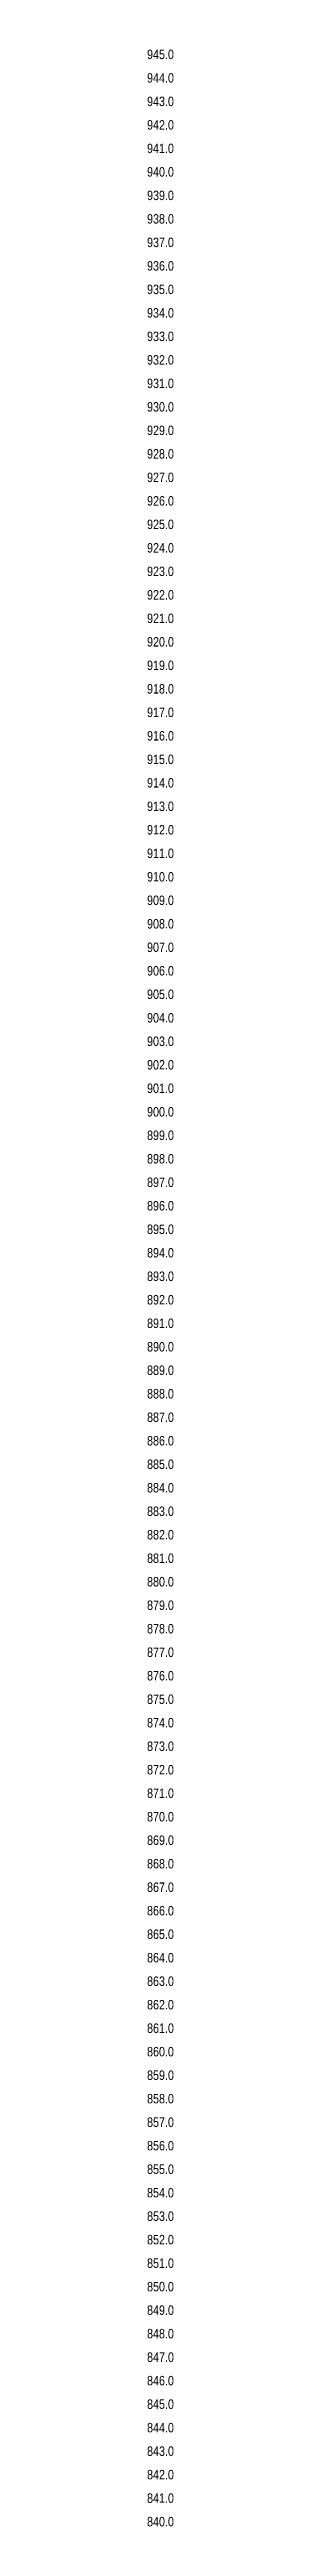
# Model space of a CAD drawing. Extents: x 507565 to 531726, y 6009554 to 6022365.
# Drawn here: x 522847 to 522875, y 6010581 to 6013217 of the extents above; entities that cross this region are included whole.
import ezdxf
from ezdxf.enums import TextEntityAlignment as Align

# ---------------------------------------------------------------- set-up
doc = ezdxf.new("R2010")
doc.units = 0
doc.header["$LTSCALE"] = 5
doc.layers.add('S-T7', color=7, linetype='Continuous')
doc.styles.add('80', font='ARIALN.TTF', dxfattribs={"height": 10})

msp = doc.modelspace()

# ---------------------------------------------------------------- texts
at = {"layer": 'S-T7', "style": '80'}
for s, p in [('945.0', (522875.177, 6013211.804)), ('944.0', (522875.177, 6013186.793)), ('943.0', (522875.177, 6013161.782)), ('942.0', (522875.177, 6013136.772)), ('941.0', (522875.177, 6013111.761)), ('940.0', (522875.177, 6013086.751)), ('939.0', (522875.177, 6013061.74)), ('938.0', (522875.177, 6013036.729)), ('937.0', (522875.177, 6013011.719)), ('936.0', (522875.177, 6012986.708)), ('935.0', (522875.177, 6012961.697)), ('934.0', (522875.177, 6012936.687)), ('933.0', (522875.177, 6012911.676)), ('932.0', (522875.177, 6012886.666)), ('931.0', (522875.177, 6012861.655)), ('930.0', (522875.177, 6012836.644)), ('929.0', (522875.177, 6012811.634)), ('928.0', (522875.177, 6012786.623)), ('927.0', (522875.177, 6012761.612)), ('926.0', (522875.177, 6012736.602)), ('925.0', (522875.177, 6012711.591)), ('924.0', (522875.177, 6012686.581)), ('923.0', (522875.177, 6012661.57)), ('922.0', (522875.177, 6012636.559)), ('921.0', (522875.177, 6012611.549)), ('920.0', (522875.177, 6012586.538)), ('919.0', (522875.177, 6012561.527)), ('918.0', (522875.177, 6012536.517)), ('917.0', (522875.177, 6012511.506)), ('916.0', (522875.177, 6012486.496)), ('915.0', (522875.177, 6012461.485)), ('914.0', (522875.177, 6012436.474)), ('913.0', (522875.177, 6012411.464)), ('912.0', (522875.177, 6012386.453)), ('911.0', (522875.177, 6012361.442)), ('910.0', (522875.177, 6012336.432)), ('909.0', (522875.177, 6012311.421)), ('908.0', (522875.177, 6012286.411)), ('907.0', (522875.177, 6012261.4)), ('906.0', (522875.177, 6012236.389)), ('905.0', (522875.177, 6012211.379)), ('904.0', (522875.177, 6012186.368)), ('903.0', (522875.177, 6012161.357)), ('902.0', (522875.177, 6012136.347)), ('901.0', (522875.177, 6012111.336)), ('900.0', (522875.177, 6012086.326)), ('899.0', (522875.177, 6012061.315)), ('898.0', (522875.177, 6012036.304)), ('897.0', (522875.177, 6012011.294)), ('896.0', (522875.177, 6011986.283)), ('895.0', (522875.177, 6011961.272)), ('894.0', (522875.177, 6011936.262)), ('893.0', (522875.177, 6011911.251)), ('892.0', (522875.177, 6011886.241)), ('891.0', (522875.177, 6011861.23)), ('890.0', (522875.177, 6011836.219)), ('889.0', (522875.177, 6011811.209)), ('888.0', (522875.177, 6011786.198)), ('887.0', (522875.177, 6011761.187)), ('886.0', (522875.177, 6011736.177)), ('885.0', (522875.177, 6011711.166)), ('884.0', (522875.177, 6011686.156)), ('883.0', (522875.177, 6011661.145)), ('882.0', (522875.177, 6011636.134)), ('881.0', (522875.177, 6011611.124)), ('880.0', (522875.177, 6011586.113)), ('879.0', (522875.177, 6011561.102)), ('878.0', (522875.177, 6011536.092)), ('877.0', (522875.177, 6011511.081)), ('876.0', (522875.177, 6011486.071)), ('875.0', (522875.177, 6011461.06)), ('874.0', (522875.177, 6011436.049)), ('873.0', (522875.177, 6011411.039)), ('872.0', (522875.177, 6011386.028)), ('871.0', (522875.177, 6011361.017)), ('870.0', (522875.177, 6011336.007)), ('869.0', (522875.177, 6011310.996)), ('868.0', (522875.177, 6011285.986)), ('867.0', (522875.177, 6011260.975)), ('866.0', (522875.177, 6011235.964)), ('865.0', (522875.177, 6011210.954)), ('864.0', (522875.177, 6011185.943)), ('863.0', (522875.177, 6011160.932)), ('862.0', (522875.177, 6011135.922)), ('861.0', (522875.177, 6011110.911)), ('860.0', (522875.177, 6011085.901)), ('859.0', (522875.177, 6011060.89)), ('858.0', (522875.177, 6011035.879)), ('857.0', (522875.177, 6011010.869)), ('856.0', (522875.177, 6010985.858)), ('855.0', (522875.177, 6010960.847)), ('854.0', (522875.177, 6010935.837)), ('853.0', (522875.177, 6010910.826)), ('852.0', (522875.177, 6010885.816)), ('851.0', (522875.177, 6010860.805)), ('850.0', (522875.177, 6010835.794)), ('849.0', (522875.177, 6010810.784)), ('848.0', (522875.177, 6010785.773)), ('847.0', (522875.177, 6010760.762)), ('846.0', (522875.177, 6010735.752)), ('845.0', (522875.177, 6010710.741)), ('844.0', (522875.177, 6010685.731)), ('843.0', (522875.177, 6010660.72)), ('842.0', (522875.177, 6010635.709)), ('841.0', (522875.177, 6010610.699)), ('840.0', (522875.177, 6010585.688))]:
    msp.add_text(s, height=10.0042, dxfattribs=at).set_placement(p, align=Align.MIDDLE_RIGHT)

doc.saveas('drawing.dxf')
